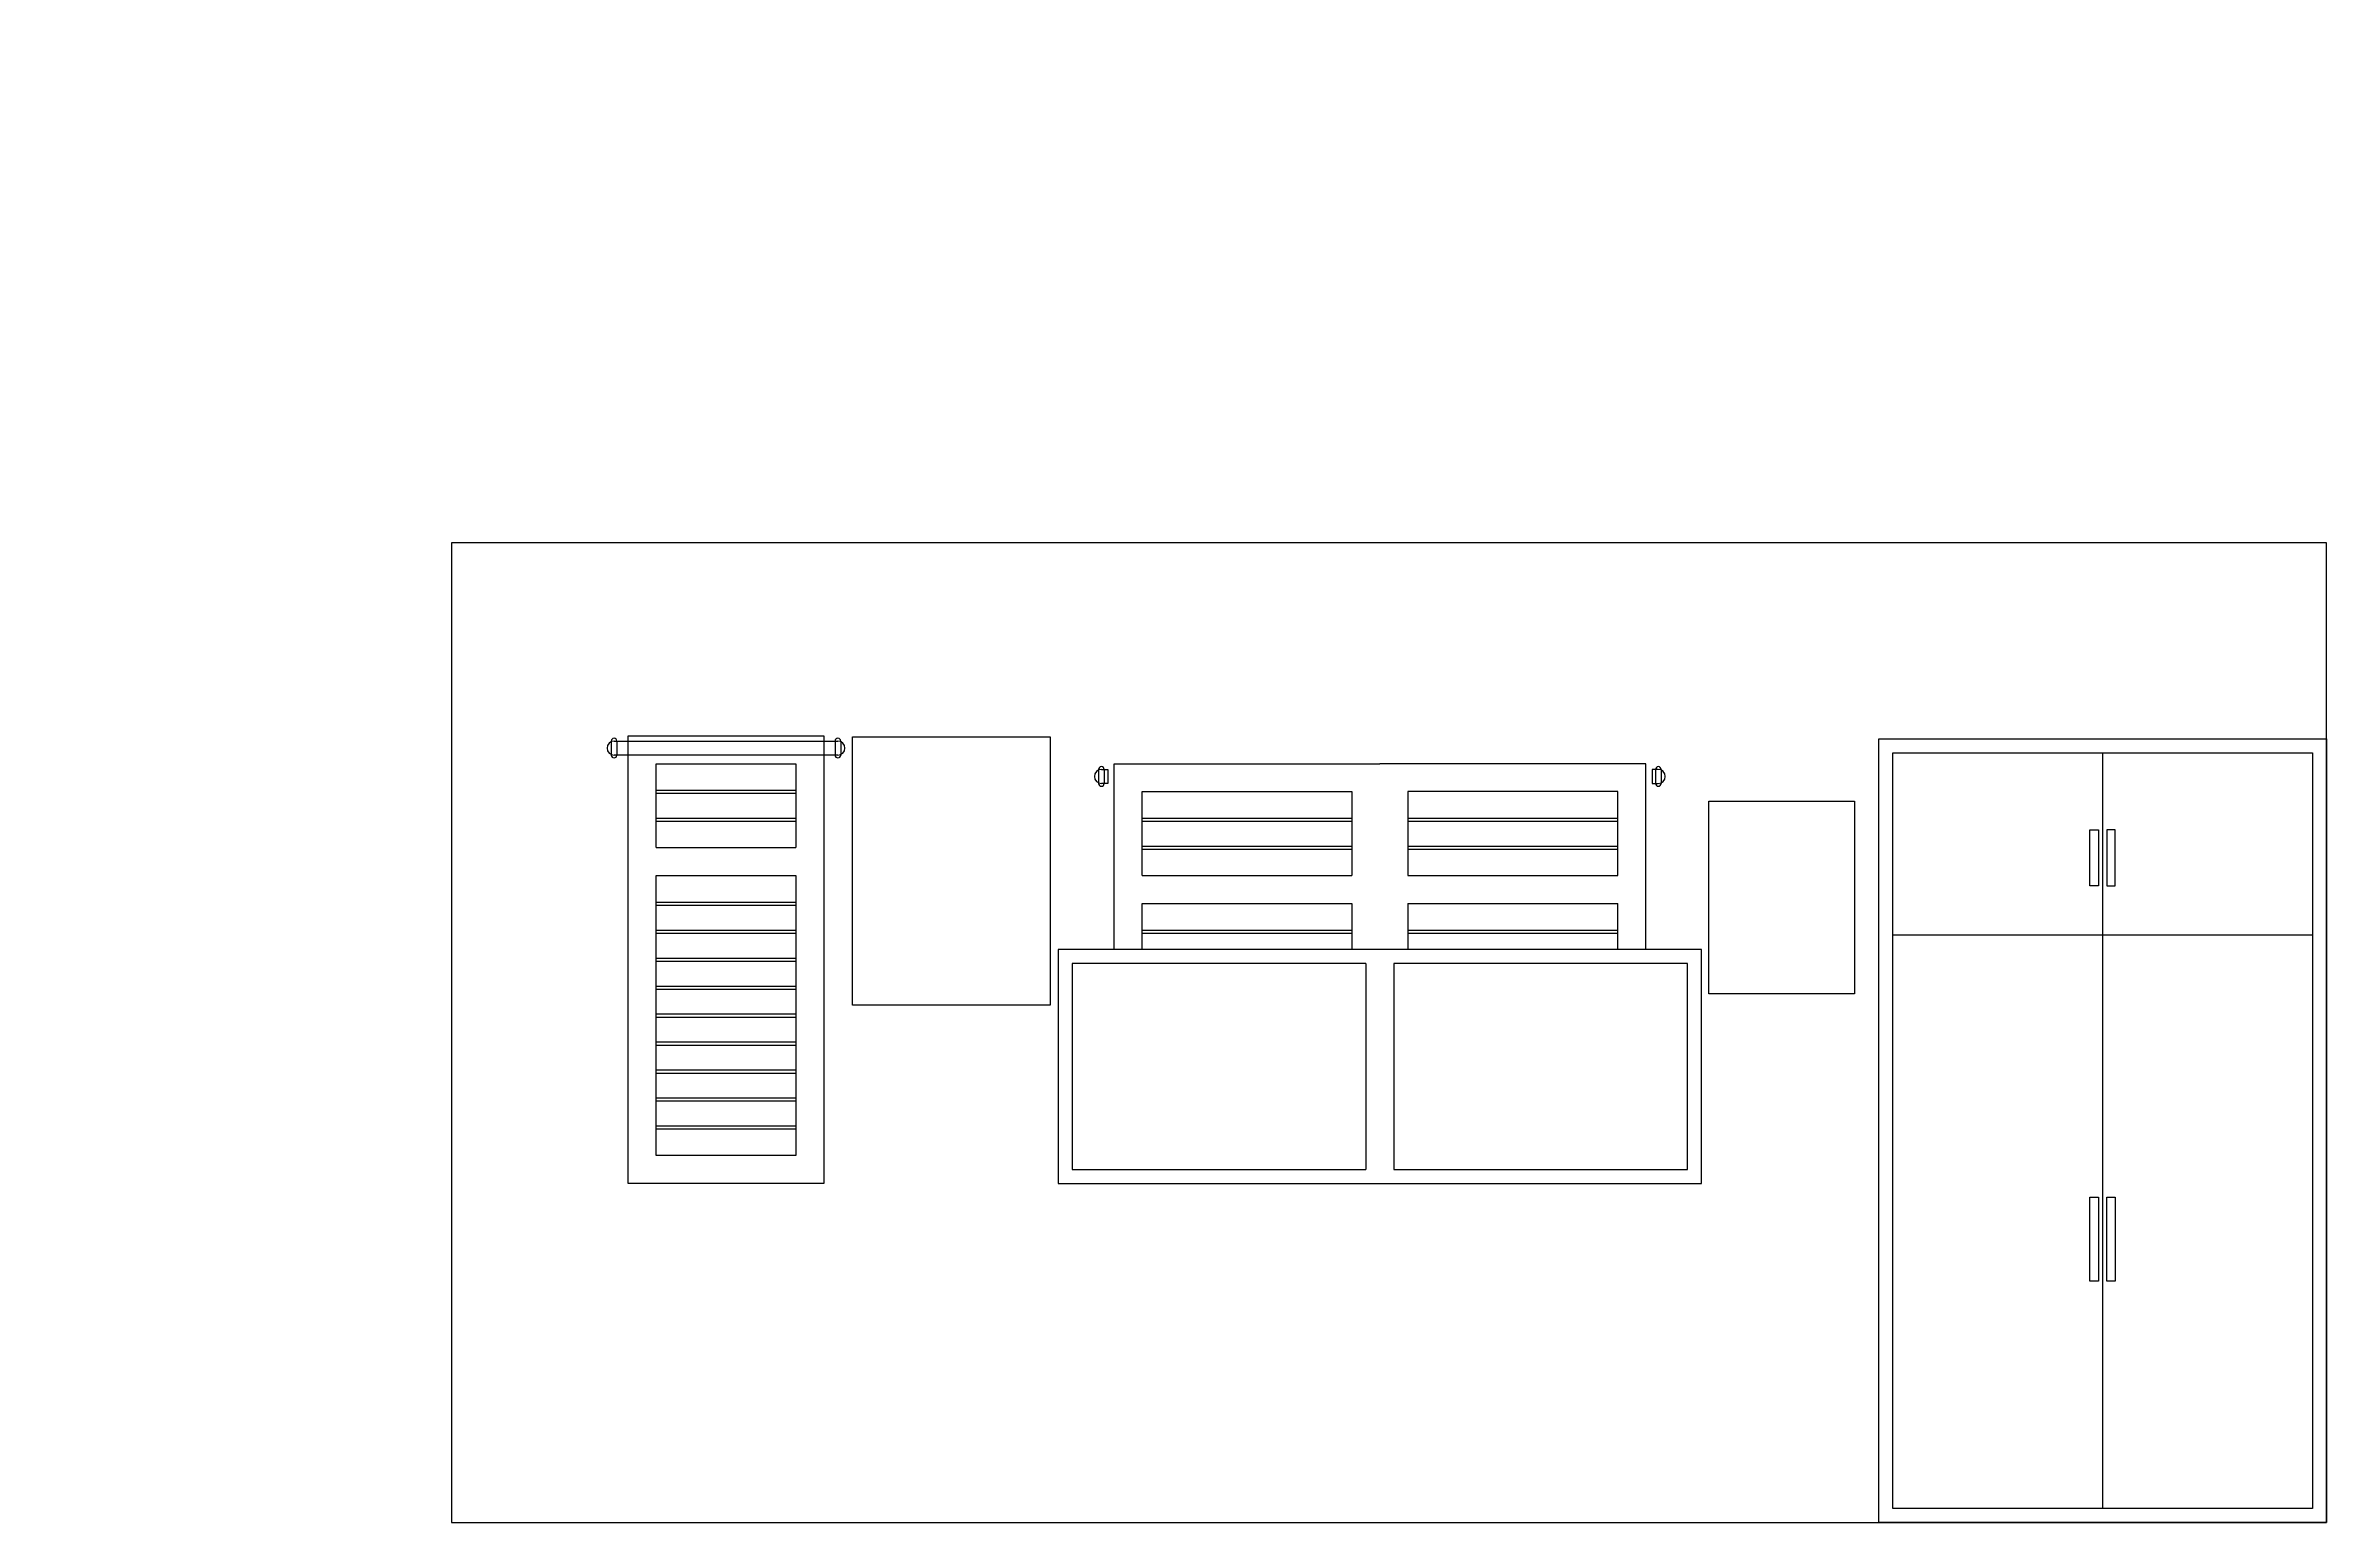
# Model space of a CAD drawing. Header units: millimetres. Extents: x -1451 to 51773, y 0 to 34891.
# Drawn here: x -1451 to 6700, y 0 to 5277 of the extents above; entities that cross this region are included whole.
import ezdxf

# ---------------------------------------------------------------- set-up
doc = ezdxf.new("R2010")
doc.units = ezdxf.units.MM
doc.header["$MEASUREMENT"] = 0
doc.styles.get("Standard").update_dxf_attribs({"font": 'arial.ttf'})
picture_1 = doc.add_image_def('image1.png', size_in_pixel=(285, 387))
picture_2 = doc.add_image_def('image2.png', size_in_pixel=(222, 294))

msp = doc.modelspace()

# ---------------------------------------------------------------- linework, layer by layer
for p, q in [((570.5, 2792), (570.5, 2742)), ((580.5, 2792), (1380.5, 2792)), ((590.5, 2792), (590.5, 2742)), ((1370.5, 2792), (1370.5, 2742)), ((1390.5, 2792), (1390.5, 2742)), ((1380.5, 2742), (580.5, 2742)), ((730.5, 2711.2), (1230.5, 2711.2)), ((730.5, 2411.2), (730.5, 2711.2)), ((1230.5, 2711.2), (1230.5, 2411.2)), ((2312.2, 2690.6), (2312.2, 2640.6)), ((2322.2, 2690.6), (2344.8, 2690.6)), ((2332.2, 2690.6), (2332.2, 2640.6)), ((2344.8, 2690.6), (2344.8, 2640.6)), ((2967.3, 2711.2), (3317.3, 2711.2)), ((3667.3, 2711.2), (3317.3, 2711.2)), ((4312.5, 2690.6), (4289.9, 2690.6)), ((4289.9, 2690.6), (4289.9, 2640.6)), ((4302.5, 2690.6), (4302.5, 2640.6)), ((4322.5, 2690.6), (4322.5, 2640.6)), ((5150, 50), (5150, 2750)), ((5150, 2750), (6650, 2750)), ((5900, 2750), (5900, 50)), ((6650, 2750), (6650, 50)), ((730.5, 2616.7), (1230.5, 2616.7)), ((2344.8, 2640.6), (2322.2, 2640.6)), ((2967.3, 2611.2), (3217.3, 2611.2)), ((3217.3, 2611.2), (3217.3, 2311.2)), ((3417.3, 2611.2), (3417.3, 2311.2)), ((3667.3, 2611.2), (3417.3, 2611.2)), ((4289.9, 2640.6), (4312.5, 2640.6)), ((730.5, 2605.8), (1230.5, 2605.8)), ((730.5, 2516.7), (1230.5, 2516.7)), ((730.5, 2505.8), (1230.5, 2505.8)), ((2467.3, 2516.7), (3217.3, 2516.7)), ((2467.3, 2505.8), (3217.3, 2505.8)), ((3417.3, 2516.7), (4167.3, 2516.7)), ((3417.3, 2505.8), (4167.3, 2505.8)), ((730.5, 2411.2), (1230.5, 2411.2)), ((2467.3, 2416.7), (3217.3, 2416.7)), ((2467.3, 2405.8), (3217.3, 2405.8)), ((3417.3, 2416.7), (4167.3, 2416.7)), ((3417.3, 2405.8), (4167.3, 2405.8)), ((730.5, 1311.2), (730.5, 2311.2)), ((730.5, 2311.2), (1230.5, 2311.2)), ((1230.5, 2311.2), (1230.5, 1311.2)), ((2467.3, 2311.2), (3217.3, 2311.2)), ((3417.3, 2311.2), (4167.3, 2311.2)), ((730.5, 2216.7), (1230.5, 2216.7)), ((730.5, 2205.8), (1230.5, 2205.8)), ((2467.3, 2211.2), (3217.3, 2211.2)), ((3217.3, 2211.2), (3217.3, 2046.8)), ((3417.3, 2211.2), (4167.3, 2211.2)), ((3417.3, 2211.2), (3417.3, 2046.8)), ((730.5, 2116.7), (1230.5, 2116.7)), ((730.5, 2105.8), (1230.5, 2105.8)), ((2467.3, 2116.7), (3217.3, 2116.7)), ((2467.3, 2105.8), (3217.3, 2105.8)), ((3417.3, 2116.7), (4167.3, 2116.7)), ((3417.3, 2105.8), (4167.3, 2105.8)), ((5150, 2100), (6650, 2100)), ((730.5, 2016.7), (1230.5, 2016.7)), ((730.5, 2005.8), (1230.5, 2005.8)), ((3267.3, 1996.8), (3267.3, 1261.2)), ((3367.3, 1996.8), (3367.3, 1261.2)), ((730.5, 1916.7), (1230.5, 1916.7)), ((730.5, 1905.8), (1230.5, 1905.8)), ((730.5, 1816.7), (1230.5, 1816.7)), ((730.5, 1805.8), (1230.5, 1805.8)), ((730.5, 1716.7), (1230.5, 1716.7)), ((730.5, 1705.8), (1230.5, 1705.8)), ((730.5, 1616.7), (1230.5, 1616.7)), ((730.5, 1605.8), (1230.5, 1605.8)), ((730.5, 1516.7), (1230.5, 1516.7)), ((730.5, 1505.8), (1230.5, 1505.8)), ((730.5, 1416.7), (1230.5, 1416.7)), ((730.5, 1405.8), (1230.5, 1405.8)), ((1230.5, 1311.2), (730.5, 1311.2)), ((6650, 50), (5150, 50))]:
    msp.add_line(p, q)
for points in [[(0, 0), (6700, 0), (6700, 3500), (0, 3500)], [(630.5, 2811.2), (1330.5, 2811.2), (1330.5, 1211.2), (630.5, 1211.2)], [(6700, 0), (5100, 0), (5100, 2800), (6700, 2800)], [(5855, 2475), (5885, 2475), (5885, 2275), (5855, 2275)], [(5945, 2475), (5915, 2475), (5915, 2275), (5945, 2275)], [(2167.3, 1211.2), (4467.3, 1211.2), (4467.3, 2046.8), (2167.3, 2046.8)], [(5855, 1162.5), (5885, 1162.5), (5885, 862.5), (5855, 862.5)], [(5915, 1162.5), (5945, 1162.5), (5945, 862.5), (5915, 862.5)]]:
    msp.add_lwpolyline(points, close=True)
for points in [[(2367.3, 2046.8), (2367.3, 2711.2), (2967.3, 2711.2)], [(4267.3, 2046.8), (4267.3, 2711.2), (3667.3, 2711.2)], [(2467.3, 2311.2), (2467.3, 2611.2), (2967.3, 2611.2)], [(4167.3, 2311.2), (4167.3, 2611.2), (3667.3, 2611.2)], [(2467.3, 2046.8), (2467.3, 2211.2)], [(4167.3, 2046.8), (4167.3, 2211.2)], [(3267.3, 1996.8), (2217.3, 1996.8), (2217.3, 1261.2), (3267.3, 1261.2)], [(3367.3, 1261.2), (4417.3, 1261.2), (4417.3, 1996.8), (3367.3, 1996.8)]]:
    msp.add_lwpolyline(points)
for centre, radius, start, end in [((580.5, 2767), 25, 90, 270), ((580.5, 2792), 10, 0, 180), ((1380.5, 2792), 10, 0, 180), ((1380.5, 2767), 25, 270, 90), ((580.5, 2742), 10, 180, 0), ((1380.5, 2742), 10, 180, 0), ((2322.2, 2665.6), 25, 90, 270), ((2322.2, 2690.6), 10, 0, 180), ((4312.5, 2690.6), 10, 0, 180), ((4312.5, 2665.6), 25, 270, 90), ((2322.2, 2640.6), 10, 180, 0), ((4312.5, 2640.6), 10, 180, 0)]:
    msp.add_arc(centre, radius, start, end)

# ---------------------------------------------------------------- texts
at = {"insert": (-1451, 5277.2), "char_height": 0.2, "width": 9.527, "attachment_point": 1}
msp.add_mtext('blob:https://web.whatsapp.com/4d3f1920-1673-454f-9342-691911b1991e', dxfattribs=at)

# ---------------------------------------------------------------- pictures from other files: only their frames are drawn
image = msp.add_image(picture_1, insert=(1432.3, 1847.7), size_in_units=(706.3, 959.1))
image.dxf.flags = 7
image = msp.add_image(picture_2, insert=(4492.9, 1888.7), size_in_units=(520.3, 689.1))
image.dxf.flags = 7

doc.saveas('drawing.dxf')
